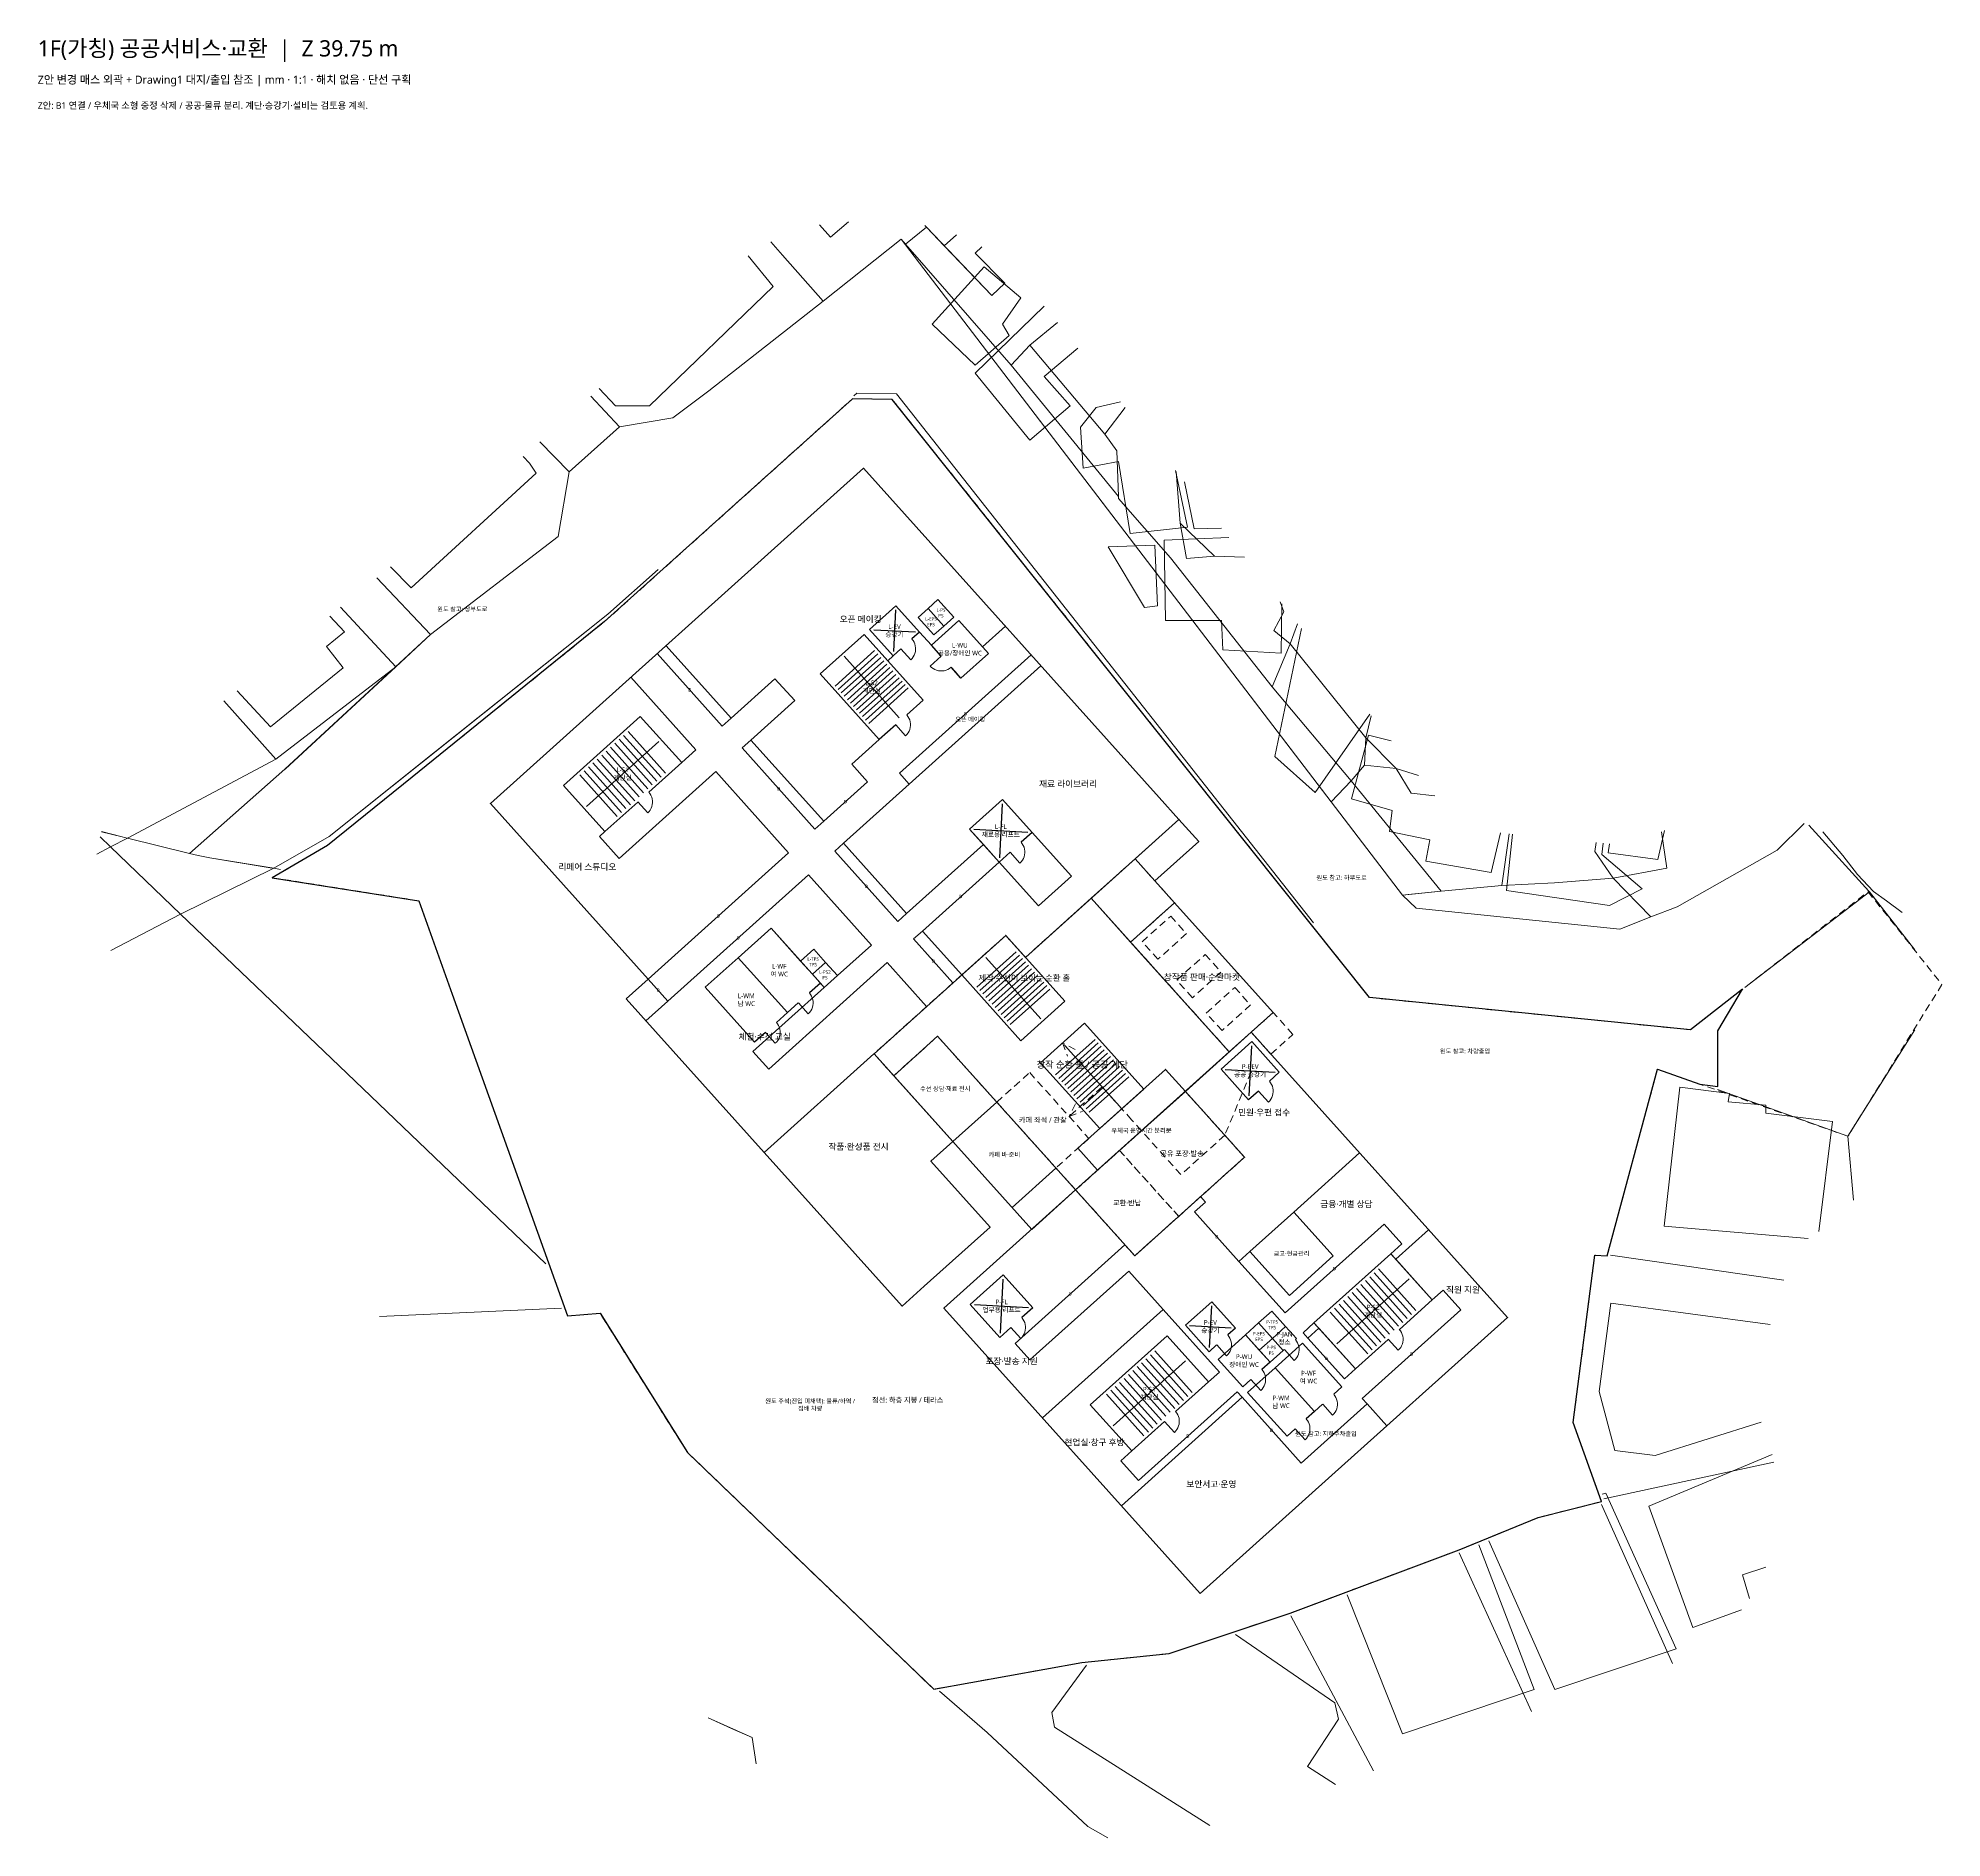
# Model space of a CAD drawing. Header units: millimetres. Extents: x -71701 to 357366, y 1091126 to 1572246.
# Drawn here: x 78299 to 207366, y 1450242 to 1572246 of the extents above; entities that cross this region are included whole.
import ezdxf

# ---------------------------------------------------------------- set-up
doc = ezdxf.new("R2010")
doc.units = ezdxf.units.MM
doc.linetypes.add('PLAN_DASH', pattern=[800, 500, -300])
for name, color, linetype, lineweight in [('L1_CONTEXT', 8, 'Continuous', 9), ('L1_CORE', 7, 'Continuous', 25), ('L1_DOOR', 7, 'Continuous', 13), ('L1_EPS_PS', 7, 'Continuous', 18), ('L1_OUTLINE', 7, 'Continuous', 35), ('L1_PARTITION', 7, 'Continuous', 18), ('L1_PROGRAM_EDGE', 7, 'PLAN_DASH', 13), ('L1_PUBLIC_FLOW', 3, 'PLAN_DASH', 18), ('L1_SITE_3D', 7, 'Continuous', 25), ('L1_SITE_DWG_REF', 8, 'PLAN_DASH', 13), ('L1_STAIR', 7, 'Continuous', 13), ('L1_TEXT', 7, 'Continuous', 13), ('L1_VOID_ROOF', 8, 'PLAN_DASH', 13)]:
    doc.layers.add(name, color=color, linetype=linetype, lineweight=lineweight)
doc.styles.add('KOREAN', font='malgun.ttf')

msp = doc.modelspace()

# ---------------------------------------------------------------- linework, layer by layer
at = {"layer": 'L1_CONTEXT'}
for points in [[(138421, 1559536), (138517, 1559418), (137102, 1558285), (136816, 1558609), (131531, 1554408), (128765, 1557541), (127979, 1558431)], [(133235, 1559781), (132022, 1558742), (131280, 1559579)], [(147398, 1552960), (145531, 1551439), (144261, 1550069), (137102, 1558285), (138517, 1559418)], [(140573, 1558915), (139719, 1558164), (138517, 1559418), (138421, 1559536)], [(138517, 1559418), (142950, 1554790), (143843, 1555628), (141816, 1557673), (142280, 1558087)], [(88555, 1516973), (95039, 1522684), (104910, 1531810), (113565, 1538458), (114297, 1542838), (117716, 1545883), (121321, 1546499), (123772, 1548338), (131531, 1554408), (136816, 1558609), (170800, 1514150), (171716, 1513255), (185540, 1511832), (187643, 1512683), (189419, 1513348), (196187, 1517208), (198021, 1519013)], [(127979, 1558431), (128765, 1557541), (131531, 1554408), (123772, 1548338), (121321, 1546499), (117716, 1545883), (115769, 1547983)], [(165970, 1520468), (136816, 1558609), (137102, 1558285), (144261, 1550069), (151541, 1541172), (151539, 1541036), (155061, 1537008), (161953, 1528280), (167327, 1521906), (165970, 1520468)], [(139719, 1558164), (140573, 1558915)], [(142280, 1558087), (141816, 1557673), (143843, 1555628), (142950, 1554790), (139719, 1558164)], [(126434, 1557480), (128136, 1555412), (119746, 1547310), (117450, 1547310)], [(144916, 1554635), (143680, 1552859), (144122, 1552082), (141825, 1550085), (138911, 1552859), (142444, 1556744), (144916, 1554635)], [(148787, 1551219), (146506, 1549308), (148273, 1547310), (145535, 1544979), (141825, 1549530), (146513, 1554069)], [(145531, 1551439), (147398, 1552960)], [(144261, 1550069), (145531, 1551439), (150625, 1545399), (151426, 1544264), (151541, 1541172), (144261, 1550069)], [(151998, 1547195), (150625, 1545399), (145531, 1551439)], [(115769, 1547983), (117716, 1545883), (114297, 1542838)], [(117450, 1547310), (116341, 1548498)], [(164762, 1512277), (136500, 1548126), (133816, 1548185), (133603, 1547996)], [(152335, 1538653), (151540, 1543536), (149156, 1543092), (148979, 1545867), (150039, 1547199), (151685, 1547587)], [(150625, 1545399), (151998, 1547195)], [(162505, 1534025), (162742, 1533346), (162082, 1532086), (163175, 1531173), (161953, 1528280), (155061, 1537008), (151539, 1541036), (151541, 1541172), (151426, 1544264), (150625, 1545399)], [(112321, 1544885), (114297, 1542838), (113565, 1538458), (104910, 1531810), (101269, 1535653)], [(111194, 1543873), (111621, 1543425)], [(114297, 1542838), (112321, 1544885)], [(111621, 1543425), (112062, 1542759), (103584, 1534990), (102200, 1536404)], [(155404, 1542926), (156221, 1539097), (152335, 1538653)], [(155443, 1542877), (155721, 1539357), (156149, 1536967), (158061, 1537132), (160080, 1537065)], [(160080, 1537065), (158061, 1537132), (155721, 1539357), (155443, 1542877)], [(158517, 1539025), (156663, 1538986), (156015, 1542160)], [(155721, 1539357), (158061, 1537132), (156149, 1536967), (155721, 1539357)], [(150834, 1537765), (154013, 1537876), (154190, 1533769), (153307, 1533658), (150834, 1537765)], [(162580, 1530551), (158606, 1530773), (158517, 1532770), (154720, 1532770), (154631, 1538209), (159022, 1538391)], [(120345, 1536232), (116917, 1533190), (98028, 1518135), (94276, 1515970), (89936, 1516681), (89143, 1516827), (88555, 1516973)], [(94737, 1515894), (94276, 1515970), (98028, 1518135), (103795, 1522731), (116917, 1533190), (120345, 1536232)], [(101269, 1535653), (104910, 1531810), (102551, 1529629), (98803, 1533662)], [(98803, 1533662), (102551, 1529629), (94424, 1523373)], [(163685, 1532547), (163175, 1531173), (162082, 1532086), (162742, 1533346), (162505, 1534025)], [(162617, 1533886), (162580, 1530551)], [(98068, 1533069), (99080, 1531993), (97843, 1530995), (98991, 1529552), (94045, 1525556), (91797, 1528007)], [(168576, 1526417), (164876, 1521116), (162138, 1523558), (163951, 1532214)], [(168666, 1526304), (168319, 1524801), (163175, 1531173), (163685, 1532547)], [(163175, 1531173), (168319, 1524801), (168223, 1522963), (167327, 1521906), (161953, 1528280), (163175, 1531173)], [(84352, 1518018), (94424, 1523373), (102551, 1529629), (95040, 1522685), (95039, 1522684), (88555, 1516973), (84368, 1518014), (84352, 1518018)], [(90898, 1527320), (94424, 1523373), (84352, 1518018), (84154, 1518066), (84005, 1518104), (82590, 1518456)], [(94424, 1523373), (90898, 1527320)], [(171893, 1522259), (170379, 1522723), (168319, 1524801), (168666, 1526304)], [(172383, 1516455), (172648, 1517898), (169910, 1518453), (170087, 1519896), (167349, 1520673), (168497, 1525001), (170019, 1524608)], [(168319, 1524801), (170379, 1522723), (168223, 1522963), (168319, 1524801)], [(165970, 1520468), (167327, 1521906), (173419, 1514423), (171181, 1514190), (170800, 1514150), (165970, 1520468)], [(178024, 1518316), (177532, 1514804), (173419, 1514423), (167327, 1521906), (168223, 1522963)], [(168223, 1522963), (170379, 1522723), (171377, 1521052), (172997, 1520876)], [(172997, 1520876), (171377, 1521052), (170379, 1522723), (171893, 1522259)], [(82506, 1518102), (83220, 1517417), (82288, 1516922)], [(83220, 1517417), (82506, 1518102)], [(82589, 1518451), (84005, 1518104), (84154, 1518066), (84352, 1518018), (83220, 1517417)], [(83220, 1517417), (84352, 1518018), (84368, 1518014), (88555, 1516973), (89142, 1516827), (89936, 1516681), (94035, 1516009), (94276, 1515970), (87966, 1512870), (83220, 1517417)], [(177432, 1518375), (176799, 1515678), (172383, 1516455)], [(183924, 1517722), (183841, 1517096), (185068, 1515310), (181099, 1514986), (177532, 1514804), (178024, 1518316)], [(187044, 1514568), (184836, 1513458), (177859, 1514457), (178255, 1518292)], [(188352, 1518429), (188723, 1515979), (185068, 1515310), (183841, 1517096), (183924, 1517722)], [(188551, 1518535), (188104, 1516566), (184748, 1517010), (184820, 1517632)], [(198021, 1519013), (196187, 1517208), (189419, 1513348), (187643, 1512683), (185068, 1515310), (188723, 1515979), (188352, 1518429)], [(198335, 1518889), (199698, 1517395), (202418, 1514409), (202458, 1514366), (194015, 1507890)], [(205539, 1510452), (203797, 1512664), (202421, 1514412), (199698, 1517395), (198335, 1518889)], [(204668, 1512971), (203613, 1513755), (202726, 1514401), (201647, 1515541), (200644, 1516830), (199298, 1518450)], [(82288, 1516922), (83220, 1517417), (87966, 1512870), (83238, 1510397)], [(184409, 1517674), (184306, 1516899), (187044, 1514568)], [(112714, 1489156), (98711, 1502572), (87966, 1512870), (94276, 1515970)], [(94276, 1515970), (94737, 1515894)], [(177532, 1514804), (181099, 1514986), (185068, 1515310), (187643, 1512683), (185540, 1511832), (171716, 1513255), (170800, 1514150), (173419, 1514423), (177532, 1514804)], [(194016, 1507890), (202458, 1514366), (205539, 1510451)], [(83238, 1510397), (87966, 1512870), (98711, 1502572), (112715, 1489153)], [(205529, 1505022), (200999, 1497803), (192154, 1500973)], [(201367, 1493470), (200999, 1497803), (205529, 1505022)], [(188545, 1491704), (189605, 1501138), (192961, 1500694), (192873, 1500140), (195434, 1499918), (195434, 1499363), (199938, 1498808), (199031, 1491346)], [(192154, 1500973), (200999, 1497803), (201367, 1493470)], [(198302, 1490873), (188545, 1491704)], [(196657, 1488045), (184895, 1489750)], [(101456, 1485593), (113792, 1486144)], [(195112, 1478423), (187927, 1476166), (185189, 1476499), (184130, 1480494), (184924, 1486488), (195724, 1485048)], [(184443, 1473220), (195981, 1475723)], [(193775, 1465705), (190488, 1464512), (187486, 1472725), (195852, 1476230)], [(184329, 1473538), (184571, 1473613), (189340, 1463069), (181127, 1460294), (176657, 1470386)], [(189107, 1462065), (184286, 1472836)], [(175970, 1470105), (179714, 1460294), (170794, 1457298), (167046, 1466717)], [(179539, 1458816), (174634, 1469561)], [(195424, 1468597), (193845, 1468064), (194313, 1466466)], [(168842, 1454789), (163225, 1465286)], [(159476, 1464034), (166201, 1459406), (166466, 1458297), (164346, 1455078), (166256, 1453858)], [(157736, 1451075), (147213, 1457742), (147036, 1458741), (149367, 1461954)], [(139400, 1460189), (142642, 1457395), (149458, 1451025), (150821, 1450242)], [(126978, 1455254), (126708, 1457043), (123722, 1458383)], [(123722, 1458383), (125314, 1457669), (126708, 1457043), (126978, 1455254)]]:
    msp.add_lwpolyline(points, dxfattribs=at)
at = {"layer": 'L1_CORE'}
for points in [[(136785, 1530838), (136269, 1530374), (134665, 1532160), (136450, 1533764)], [(136435, 1533481), (136284, 1530657)], [(136450, 1533764), (138054, 1531978), (137538, 1531515)], [(134948, 1532144), (137772, 1531993)], [(139521, 1530346), (138856, 1531086), (140716, 1532757)], [(140716, 1532757), (142721, 1530525), (140862, 1528854), (140197, 1529594)], [(136439, 1525687), (135328, 1524689), (131318, 1529152), (134293, 1531825)], [(134293, 1531825), (138303, 1527362), (137192, 1526364)], [(118953, 1520461), (116726, 1518460), (113919, 1521584), (119126, 1526263)], [(119126, 1526263), (121933, 1523139), (119706, 1521138)], [(144192, 1517059), (143453, 1516395), (141448, 1518626), (143679, 1520631)], [(143679, 1520631), (145685, 1518400), (144945, 1517735)], [(143664, 1520349), (143468, 1516677)], [(141730, 1518611), (145402, 1518415)], [(129839, 1506850), (129099, 1506186), (125757, 1509905), (127989, 1511910)], [(127989, 1511910), (131331, 1508191), (130591, 1507527)], [(127607, 1504845), (126868, 1504181), (123526, 1507900), (125757, 1509905)], [(125757, 1509905), (129099, 1506186), (128360, 1505522)], [(161030, 1500864), (160365, 1500266), (158493, 1502349), (160576, 1504220)], [(160561, 1503938), (160380, 1500549)], [(160576, 1504220), (162447, 1502138), (161782, 1501540)], [(158776, 1502334), (162165, 1502153)], [(169832, 1484036), (167604, 1482035), (164797, 1485159), (170004, 1489837)], [(170004, 1489837), (172811, 1486713), (170584, 1484712)], [(144241, 1484837), (143501, 1484173), (141496, 1486404), (143728, 1488409)], [(143728, 1488409), (145733, 1486178), (144993, 1485513)], [(143713, 1488127), (143516, 1484455)], [(141779, 1486389), (145450, 1486193)], [(158199, 1483666), (157682, 1483202), (156078, 1484988), (157864, 1486592)], [(157848, 1486309), (157698, 1483485)], [(157864, 1486592), (159468, 1484806), (158951, 1484343)], [(154664, 1478473), (152437, 1476472), (149630, 1479596), (154836, 1484275)], [(154836, 1484275), (157644, 1481151), (155417, 1479150)], [(156361, 1484972), (159185, 1484821)], [(160516, 1481312), (159962, 1480815), (158292, 1482674), (160151, 1484345)], [(160151, 1484345), (161822, 1482485), (161269, 1481988)], [(162802, 1484845), (162872, 1484908)], [(162872, 1484908), (163607, 1484089), (163537, 1484027)], [(162785, 1483350), (162715, 1483287), (161979, 1484106), (162049, 1484168)], [(165383, 1479635), (164830, 1479138), (162156, 1482113), (164016, 1483784)], [(164016, 1483784), (166689, 1480809), (166136, 1480312)], [(163523, 1477965), (162970, 1477467), (160297, 1480443), (162156, 1482113)], [(162156, 1482113), (164830, 1479138), (164276, 1478641)]]:
    msp.add_lwpolyline(points, dxfattribs=at)
at = {"layer": 'L1_DOOR'}
for points in [[(136790, 1530842), (137458, 1530098)], [(137534, 1531511), (137615, 1531408), (137681, 1531295), (137733, 1531175), (137768, 1531049), (137787, 1530920), (137789, 1530789), (137773, 1530659), (137741, 1530532), (137692, 1530411), (137628, 1530297), (137550, 1530192), (137458, 1530098)], [(139525, 1530342), (138781, 1529674)], [(140193, 1529598), (140090, 1529517), (139978, 1529450), (139858, 1529399), (139732, 1529364), (139602, 1529345), (139471, 1529343), (139342, 1529359), (139215, 1529391), (139093, 1529440), (138979, 1529504), (138875, 1529582), (138781, 1529674)], [(136444, 1525691), (137112, 1524948)], [(137188, 1526360), (137269, 1526257), (137335, 1526144), (137387, 1526024), (137422, 1525898), (137441, 1525769), (137442, 1525638), (137427, 1525508), (137395, 1525381), (137346, 1525260), (137282, 1525146), (137204, 1525041), (137112, 1524948)], [(118957, 1520465), (119626, 1519722)], [(119701, 1521134), (119782, 1521031), (119849, 1520918), (119900, 1520798), (119936, 1520672), (119954, 1520543), (119956, 1520412), (119940, 1520282), (119908, 1520155), (119859, 1520034), (119795, 1519920), (119717, 1519815), (119626, 1519722)], [(144197, 1517063), (144865, 1516319)], [(144941, 1517731), (145022, 1517628), (145088, 1517516), (145140, 1517396), (145175, 1517270), (145194, 1517140), (145195, 1517010), (145180, 1516880), (145148, 1516753), (145099, 1516631), (145035, 1516517), (144957, 1516413), (144865, 1516319)], [(130587, 1507523), (130668, 1507420), (130734, 1507307), (130786, 1507187), (130821, 1507061), (130840, 1506932), (130842, 1506801), (130826, 1506671), (130794, 1506544), (130745, 1506423), (130681, 1506309), (130603, 1506204), (130511, 1506110)], [(129843, 1506854), (130511, 1506110)], [(128355, 1505518), (128436, 1505415), (128503, 1505302), (128554, 1505182), (128590, 1505056), (128608, 1504927), (128610, 1504796), (128595, 1504666), (128562, 1504539), (128514, 1504418), (128450, 1504304), (128371, 1504199), (128280, 1504105)], [(127611, 1504849), (128280, 1504105)], [(161778, 1501536), (161859, 1501433), (161926, 1501321), (161977, 1501201), (162013, 1501075), (162031, 1500945), (162033, 1500814), (162017, 1500684), (161985, 1500558), (161936, 1500436), (161872, 1500322), (161794, 1500217), (161703, 1500124)], [(161034, 1500868), (161703, 1500124)], [(144245, 1484841), (144913, 1484097)], [(144989, 1485509), (145070, 1485407), (145136, 1485294), (145188, 1485174), (145223, 1485048), (145242, 1484918), (145244, 1484788), (145228, 1484658), (145196, 1484531), (145147, 1484410), (145083, 1484296), (145005, 1484191), (144913, 1484097)], [(158947, 1484339), (159028, 1484236), (159095, 1484123), (159146, 1484003), (159181, 1483877), (159200, 1483748), (159202, 1483617), (159186, 1483487), (159154, 1483360), (159105, 1483239), (159041, 1483125), (158963, 1483020), (158871, 1482926)], [(170580, 1484708), (170661, 1484605), (170727, 1484493), (170779, 1484373), (170814, 1484247), (170833, 1484117), (170835, 1483986), (170819, 1483857), (170787, 1483730), (170738, 1483608), (170674, 1483494), (170596, 1483390), (170504, 1483296)], [(158203, 1483670), (158871, 1482926)], [(162789, 1483354), (163457, 1482610)], [(163533, 1484023), (163614, 1483920), (163680, 1483807), (163732, 1483687), (163767, 1483561), (163786, 1483432), (163788, 1483301), (163772, 1483171), (163740, 1483044), (163691, 1482923), (163627, 1482809), (163549, 1482704), (163457, 1482610)], [(169836, 1484040), (170504, 1483296)], [(161264, 1481984), (161345, 1481881), (161412, 1481769), (161463, 1481649), (161499, 1481523), (161517, 1481393), (161519, 1481262), (161503, 1481133), (161471, 1481006), (161422, 1480884), (161358, 1480770), (161280, 1480666), (161189, 1480572)], [(160520, 1481316), (161189, 1480572)], [(155412, 1479146), (155493, 1479043), (155560, 1478930), (155611, 1478810), (155647, 1478684), (155665, 1478555), (155667, 1478424), (155651, 1478294), (155619, 1478167), (155570, 1478046), (155506, 1477932), (155428, 1477827), (155337, 1477734)], [(165388, 1479639), (166056, 1478896)], [(166131, 1480308), (166212, 1480205), (166279, 1480092), (166331, 1479972), (166366, 1479846), (166385, 1479717), (166386, 1479586), (166371, 1479456), (166338, 1479329), (166290, 1479208), (166226, 1479094), (166147, 1478989), (166056, 1478896)], [(154668, 1478477), (155337, 1477734)], [(163528, 1477969), (164196, 1477225)], [(164272, 1478637), (164353, 1478534), (164419, 1478422), (164471, 1478301), (164506, 1478175), (164525, 1478046), (164526, 1477915), (164511, 1477785), (164479, 1477659), (164430, 1477537), (164366, 1477423), (164288, 1477318), (164196, 1477225)]]:
    msp.add_lwpolyline(points, dxfattribs=at)
at = {"layer": 'L1_EPS_PS'}
for points in [[(138636, 1533576), (139705, 1532386), (139035, 1531784), (137966, 1532974), (138636, 1533576)], [(139305, 1534178), (140374, 1532987), (139705, 1532386), (138636, 1533576), (139305, 1534178)], [(130887, 1510481), (131689, 1509588), (130796, 1508786), (129994, 1509679), (130887, 1510481)], [(131689, 1509588), (132491, 1508695), (131598, 1507893), (130796, 1508786), (131689, 1509588)], [(161936, 1485949), (162872, 1484908), (161979, 1484106), (161044, 1485147), (161936, 1485949)], [(161044, 1485147), (161979, 1484106), (161087, 1483304), (160151, 1484345), (161044, 1485147)], [(161979, 1484106), (162715, 1483287), (161822, 1482485), (161087, 1483304), (161979, 1484106)]]:
    msp.add_lwpolyline(points, dxfattribs=at)
at = {"layer": 'L1_OUTLINE'}
for points in [[(118173, 1507124), (136888, 1486296), (138375, 1487633), (142838, 1491643), (138828, 1496106), (140316, 1497443), (134969, 1503394), (143895, 1511414), (145232, 1509926), (155645, 1519283), (154309, 1520771), (134258, 1543086), (108967, 1520362), (119661, 1508461), (118173, 1507124)], [(152670, 1516610), (154007, 1515122), (156982, 1517796), (155645, 1519283), (152670, 1516610)], [(152368, 1510961), (155343, 1513635), (152670, 1516610), (149695, 1513937), (152368, 1510961)], [(134969, 1503394), (136306, 1501906), (139281, 1504580), (148638, 1494166), (159052, 1503523), (149695, 1513937), (145232, 1509926), (143895, 1511414), (134969, 1503394)], [(159052, 1503523), (162027, 1506196), (155343, 1513635), (152368, 1510961), (159052, 1503523)], [(145663, 1491492), (148638, 1494166), (139281, 1504580), (136306, 1501906), (145663, 1491492)], [(157089, 1466806), (166015, 1474826), (173454, 1481510), (177917, 1485520), (160539, 1504860), (156076, 1500849), (160087, 1496386), (152648, 1489703), (148638, 1494166), (139712, 1486145), (157089, 1466806)], [(150126, 1495503), (156076, 1500849), (154740, 1502337), (148789, 1496990), (150126, 1495503)], [(152648, 1489703), (160087, 1496386), (156076, 1500849), (148638, 1494166), (152648, 1489703)]]:
    msp.add_lwpolyline(points, dxfattribs=at)
at = {"layer": 'L1_PARTITION'}
for points in [[(134665, 1532160), (136450, 1533764)], [(136450, 1533764), (138054, 1531978)], [(137966, 1532974), (138636, 1533576)], [(138636, 1533576), (139305, 1534178)], [(138636, 1533576), (139701, 1532390)], [(139305, 1534178), (140370, 1532992)], [(136269, 1530374), (134665, 1532160)], [(139031, 1531789), (137966, 1532974)], [(138856, 1531086), (140716, 1532757)], [(140716, 1532757), (142320, 1530971)], [(142320, 1530971), (143881, 1532374)], [(120870, 1531054), (125280, 1526146)], [(131318, 1529152), (134293, 1531825)], [(134293, 1531825), (135897, 1530040)], [(136785, 1530838), (136269, 1530374)], [(138054, 1531978), (137538, 1531515)], [(138054, 1531978), (138856, 1531086)], [(139521, 1530346), (138856, 1531086)], [(142320, 1530971), (142721, 1530525)], [(120275, 1530520), (124685, 1525612)], [(135897, 1530040), (136269, 1530374)], [(135897, 1530040), (138303, 1527362)], [(145618, 1530440), (136694, 1522421)], [(137362, 1521677), (146287, 1529696)], [(140461, 1529301), (140197, 1529594)], [(142721, 1530525), (140862, 1528854)], [(122900, 1524008), (118490, 1528916)], [(125280, 1526146), (128255, 1528820)], [(128255, 1528820), (129592, 1527332)], [(135328, 1524689), (131318, 1529152)], [(140862, 1528854), (140461, 1529301)], [(129592, 1527332), (126617, 1524659)], [(138303, 1527362), (137192, 1526364)], [(113919, 1521584), (119126, 1526263)], [(119126, 1526263), (121933, 1523139)], [(124685, 1525612), (125280, 1526146)], [(136439, 1525687), (135328, 1524689)], [(126617, 1524659), (126022, 1524124)], [(126617, 1524659), (131563, 1519154)], [(133468, 1523018), (135328, 1524689)], [(121933, 1523139), (119706, 1521138)], [(121933, 1523139), (122900, 1524008)], [(126022, 1524124), (130967, 1518620)], [(134538, 1521828), (133468, 1523018)], [(124236, 1522520), (117691, 1516638)], [(129182, 1517016), (124236, 1522520)], [(131563, 1519154), (134538, 1521828)], [(136694, 1522421), (137362, 1521677)], [(116726, 1518460), (113919, 1521584)], [(118953, 1520461), (116726, 1518460)], [(137362, 1521677), (132899, 1517667)], [(141448, 1518626), (143679, 1520631)], [(143679, 1520631), (145685, 1518400)], [(130967, 1518620), (131563, 1519154)], [(116354, 1518126), (116726, 1518460)], [(117691, 1516638), (116354, 1518126)], [(142384, 1517585), (141448, 1518626)], [(145685, 1518400), (144945, 1517735)], [(145685, 1518400), (148358, 1515424)], [(119663, 1508462), (129182, 1517016)], [(132899, 1517667), (132304, 1517132)], [(132304, 1517132), (136582, 1512371)], [(132899, 1517667), (137177, 1512906)], [(137177, 1512906), (142384, 1517585)], [(143453, 1516395), (142384, 1517585)], [(144192, 1517059), (143453, 1516395)], [(130519, 1515528), (120998, 1506973)], [(134796, 1510767), (130519, 1515528)], [(143453, 1516395), (138246, 1511716)], [(146126, 1513419), (143453, 1516395)], [(148358, 1515424), (146126, 1513419)], [(136582, 1512371), (137177, 1512906)], [(125757, 1509905), (127989, 1511910)], [(127989, 1511910), (129994, 1509679)], [(138246, 1511716), (137651, 1511181)], [(138246, 1511716), (140918, 1508742)], [(129994, 1509679), (130887, 1510481)], [(130887, 1510481), (131689, 1509588)], [(132491, 1508695), (134796, 1510767)], [(137651, 1511181), (140323, 1508207)], [(123526, 1507900), (125757, 1509905)], [(125757, 1509905), (129099, 1506186)], [(135866, 1509577), (127832, 1502359)], [(129994, 1509679), (130796, 1508786)], [(130866, 1508849), (130796, 1508786)], [(131689, 1509588), (131619, 1509525)], [(131689, 1509588), (132491, 1508695)], [(138538, 1506603), (135866, 1509577)], [(120998, 1506973), (119662, 1508459)], [(126868, 1504181), (123526, 1507900)], [(126763, 1503549), (131598, 1507893)], [(131331, 1508191), (130591, 1507527)], [(130796, 1508786), (131331, 1508191)], [(131598, 1507893), (131331, 1508191)], [(131668, 1507956), (131598, 1507893)], [(132491, 1508695), (132421, 1508633)], [(120998, 1506973), (119512, 1505638)], [(129839, 1506850), (129099, 1506186)], [(129099, 1506186), (128360, 1505522)], [(127607, 1504845), (126868, 1504181)], [(158493, 1502349), (160576, 1504220)], [(160576, 1504220), (162447, 1502138)], [(127832, 1502359), (126763, 1503549)], [(127532, 1496711), (134967, 1503392)], [(160365, 1500266), (158493, 1502349)], [(162447, 1502138), (161782, 1501540)], [(140317, 1497444), (143290, 1500115)], [(161030, 1500864), (160365, 1500266)], [(163428, 1492667), (167890, 1496676)], [(144327, 1492981), (147300, 1495652)], [(157445, 1493341), (156702, 1492673)], [(157113, 1493711), (157445, 1493341)], [(156702, 1492673), (159709, 1489325)], [(160453, 1489994), (163428, 1492667)], [(166102, 1489692), (163428, 1492667)], [(162850, 1485829), (169545, 1491845)], [(169545, 1491845), (170748, 1490506)], [(170338, 1489465), (172568, 1491469)], [(144541, 1483763), (151978, 1490445)], [(159709, 1489325), (160453, 1489994)], [(160453, 1489994), (163126, 1487018)], [(163126, 1487018), (166102, 1489692)], [(164797, 1485159), (170004, 1489837)], [(170748, 1490506), (170004, 1489837)], [(170004, 1489837), (170338, 1489465)], [(170338, 1489465), (172811, 1486713)], [(141496, 1486404), (143728, 1488409)], [(143728, 1488409), (145733, 1486178)], [(152239, 1488663), (145544, 1482647)], [(154578, 1486059), (152239, 1488663)], [(159709, 1489325), (162850, 1485829)], [(172811, 1486713), (173555, 1487382)], [(173555, 1487382), (174758, 1486043)], [(143501, 1484173), (141496, 1486404)], [(145733, 1486178), (144993, 1485513)], [(146397, 1478708), (154578, 1486059)], [(158387, 1481819), (154578, 1486059)], [(156078, 1484988), (157864, 1486592)], [(157864, 1486592), (159468, 1484806)], [(161044, 1485147), (161936, 1485949)], [(161936, 1485949), (162872, 1484908)], [(174758, 1486043), (168064, 1480027)], [(172811, 1486713), (170584, 1484712)], [(144241, 1484837), (143501, 1484173)], [(149630, 1479596), (154836, 1484275)], [(154836, 1484275), (157644, 1481151)], [(157682, 1483202), (156078, 1484988)], [(158292, 1482674), (160151, 1484345)], [(159468, 1484806), (158951, 1484343)], [(160151, 1484345), (161044, 1485147)], [(160151, 1484345), (161087, 1483304)], [(161044, 1485147), (161979, 1484106)], [(162872, 1484908), (162802, 1484845)], [(162872, 1484908), (163607, 1484089)], [(164797, 1485159), (164054, 1484490)], [(164054, 1484490), (164388, 1484119)], [(164388, 1484119), (165132, 1484787)], [(165132, 1484787), (164797, 1485159)], [(167604, 1482035), (165132, 1484787)], [(145544, 1482647), (144541, 1483763)], [(158199, 1483666), (157682, 1483202)], [(161157, 1483366), (161087, 1483304)], [(161087, 1483304), (161822, 1482485)], [(161979, 1484106), (161909, 1484043)], [(162049, 1484168), (161979, 1484106)], [(161979, 1484106), (162715, 1483287)], [(162156, 1482113), (164016, 1483784)], [(162715, 1483287), (162645, 1483225)], [(162785, 1483350), (162715, 1483287)], [(163607, 1484089), (163537, 1484027)], [(164016, 1483784), (166689, 1480809)], [(164388, 1484119), (166861, 1481366)], [(169832, 1484036), (167604, 1482035)], [(157644, 1481151), (158387, 1481819)], [(159962, 1480815), (158292, 1482674)], [(160297, 1480443), (162156, 1482113)], [(161822, 1482485), (161269, 1481988)], [(161892, 1482548), (161822, 1482485)], [(162156, 1482113), (164830, 1479138)], [(166861, 1481366), (167604, 1482035)], [(159591, 1480480), (152896, 1474465)], [(157644, 1481151), (155417, 1479150)], [(159925, 1480108), (159591, 1480480)], [(160516, 1481312), (159962, 1480815)], [(162970, 1477467), (160297, 1480443)], [(166689, 1480809), (166136, 1480312)], [(152437, 1476472), (149630, 1479596)], [(151744, 1472758), (159925, 1480108)], [(163935, 1475645), (159925, 1480108)], [(168398, 1479656), (163935, 1475645)], [(164830, 1479138), (164276, 1478641)], [(165383, 1479635), (164830, 1479138)], [(168064, 1480027), (168398, 1479656)], [(169733, 1478169), (168398, 1479656)], [(154664, 1478473), (152437, 1476472)], [(163523, 1477965), (162970, 1477467)], [(151693, 1475804), (152437, 1476472)], [(152896, 1474465), (151693, 1475804)]]:
    msp.add_lwpolyline(points, dxfattribs=at)
at = {"layer": 'L1_PROGRAM_EDGE'}
for points in [[(155083, 1512728), (156152, 1511538), (154218, 1509800), (153149, 1510990), (155083, 1512728)], [(157422, 1510125), (158491, 1508935), (156557, 1507197), (155488, 1508387), (157422, 1510125)], [(159427, 1507893), (160496, 1506703), (158562, 1504965), (157493, 1506155), (159427, 1507893)], [(145523, 1502122), (149533, 1497659), (147301, 1495654), (143291, 1500117), (145523, 1502122)], [(150126, 1495503), (156076, 1500849)], [(156076, 1500849), (160087, 1496386), (155624, 1492376), (151613, 1496839), (156076, 1500849)], [(151613, 1496839), (155624, 1492376), (152648, 1489703), (148638, 1494166), (151613, 1496839)]]:
    msp.add_lwpolyline(points, dxfattribs=at)
at = {"layer": 'L1_PUBLIC_FLOW'}
for points in [[(160537, 1502169), (158750, 1497874), (155774, 1495201), (152433, 1498920), (150428, 1501151), (147754, 1504127)], [(148616, 1503691), (147754, 1504127), (148095, 1503223)], [(150428, 1501151), (148196, 1499146)], [(148632, 1500008), (148196, 1499146), (149099, 1499487)]]:
    msp.add_lwpolyline(points, dxfattribs=at)
at = {"layer": 'L1_SITE_3D'}
msp.add_lwpolyline([(168551, 1507208), (136199, 1547755), (133516, 1547797), (116708, 1532694), (103650, 1522153), (97911, 1517520), (94172, 1515332), (104117, 1513764), (106381, 1507440), (114189, 1485629), (116396, 1485818), (122316, 1476378), (139020, 1460324), (149055, 1462122), (154976, 1462743), (163186, 1465484), (174629, 1469773), (179993, 1471965), (184294, 1473044), (182366, 1478406), (183835, 1489745), (184671, 1489688), (188084, 1502345), (190963, 1501332), (192168, 1501172), (192168, 1504953), (192833, 1506065), (193854, 1507773), (190311, 1505020), (168551, 1507208)], dxfattribs=at)
at = {"layer": 'L1_SITE_DWG_REF'}
msp.add_lwpolyline([(168551, 1507208), (190311, 1505020), (202358, 1514380), (207366, 1508093), (200999, 1497803), (188084, 1502345), (184671, 1489688), (183835, 1489745), (182366, 1478406), (184294, 1473044), (179993, 1471965), (174629, 1469773), (163186, 1465484), (154976, 1462743), (149055, 1462122), (139020, 1460324), (122316, 1476378), (116396, 1485818), (114189, 1485629), (106381, 1507440), (104117, 1513764), (94172, 1515332), (97911, 1517520), (103650, 1522153), (116708, 1532694), (133516, 1547797), (136199, 1547755), (168551, 1507208)], dxfattribs=at)
at = {"layer": 'L1_STAIR'}
for points in [[(132336, 1528319), (135013, 1530725)], [(132542, 1528089), (135220, 1530495)], [(132749, 1527859), (135427, 1530265)], [(132939, 1530340), (136682, 1526174)], [(132955, 1527629), (135633, 1530035)], [(133162, 1527399), (135840, 1529805)], [(133368, 1527169), (136046, 1529575)], [(133575, 1526939), (136253, 1529345)], [(133782, 1526709), (136459, 1529115)], [(133988, 1526479), (136666, 1528885)], [(134195, 1526249), (136873, 1528655)], [(134401, 1526019), (137079, 1528426)], [(134608, 1525790), (137286, 1528196)], [(115471, 1520156), (120380, 1524567)], [(117400, 1524443), (119939, 1521617)], [(117697, 1524711), (120237, 1521884)], [(117995, 1524978), (120534, 1522151)], [(118292, 1525245), (120832, 1522419)], [(115912, 1523107), (118452, 1520280)], [(116209, 1523374), (118749, 1520547)], [(116507, 1523641), (119047, 1520815)], [(116805, 1523909), (119344, 1521082)], [(117102, 1524176), (119642, 1521349)], [(115019, 1522305), (117559, 1519478)], [(115317, 1522572), (117857, 1519745)], [(115614, 1522839), (118154, 1520013)], [(143895, 1511414), (147905, 1506951), (144930, 1504278), (140920, 1508741), (143895, 1511414)], [(141937, 1507907), (144615, 1510313)], [(142144, 1507677), (144822, 1510084)], [(142350, 1507448), (145028, 1509854)], [(142541, 1509929), (146284, 1505763)], [(142557, 1507218), (145235, 1509624)], [(142764, 1506988), (145441, 1509394)], [(142970, 1506758), (145648, 1509164)], [(143177, 1506528), (145855, 1508934)], [(143383, 1506298), (146061, 1508704)], [(143590, 1506068), (146268, 1508474)], [(143796, 1505838), (146474, 1508244)], [(144003, 1505608), (146681, 1508014)], [(144210, 1505378), (146887, 1507784)], [(149242, 1505463), (153252, 1501000), (150277, 1498327), (146266, 1502790), (149242, 1505463)], [(147284, 1501957), (149962, 1504363)], [(147491, 1501727), (150169, 1504133)], [(147697, 1501497), (150375, 1503903)], [(147888, 1503978), (151631, 1499812)], [(147904, 1501267), (150582, 1503673)], [(148110, 1501037), (150788, 1503443)], [(148317, 1500807), (150995, 1503213)], [(148524, 1500577), (151201, 1502983)], [(148730, 1500347), (151408, 1502753)], [(148937, 1500117), (151615, 1502523)], [(149143, 1499887), (151821, 1502294)], [(149350, 1499658), (152028, 1502064)], [(149557, 1499428), (152234, 1501834)], [(166350, 1483730), (171259, 1488142)], [(168576, 1488285), (171116, 1485458)], [(168873, 1488552), (171413, 1485726)], [(169171, 1488820), (171711, 1485993)], [(167088, 1486948), (169628, 1484122)], [(167386, 1487216), (169925, 1484389)], [(167683, 1487483), (170223, 1484656)], [(167981, 1487750), (170521, 1484924)], [(168278, 1488018), (170818, 1485191)], [(165898, 1485879), (168438, 1483052)], [(166196, 1486146), (168735, 1483320)], [(166493, 1486414), (169033, 1483587)], [(166791, 1486681), (169330, 1483854)], [(153706, 1482990), (156245, 1480163)], [(154003, 1483257), (156543, 1480431)], [(151182, 1478168), (156091, 1482579)], [(152516, 1481921), (155055, 1479094)], [(152813, 1482188), (155353, 1479361)], [(153111, 1482455), (155650, 1479629)], [(153408, 1482723), (155948, 1479896)], [(151028, 1480584), (153568, 1477757)], [(151325, 1480851), (153865, 1478025)], [(151623, 1481119), (154163, 1478292)], [(151920, 1481386), (154460, 1478559)], [(152218, 1481653), (154758, 1478827)], [(150730, 1480317), (153270, 1477490)]]:
    msp.add_lwpolyline(points, dxfattribs=at)
at = {"layer": 'L1_VOID_ROOF'}
for points in [[(152670, 1516610), (145232, 1509926), (143895, 1511414), (134969, 1503394), (136306, 1501906), (139281, 1504580), (148638, 1494166), (152648, 1489703), (160087, 1496386), (156076, 1500849), (159052, 1503523), (152368, 1510961), (155343, 1513635), (152670, 1516610)], [(163364, 1504709), (162027, 1506196), (160539, 1504860), (161876, 1503372), (163364, 1504709)]]:
    msp.add_lwpolyline(points, dxfattribs=at)

# ---------------------------------------------------------------- texts
at = {"layer": 'L1_CONTEXT', "char_height": 300, "width": 6000, "attachment_point": 5, "style": 'KOREAN'}
for s, insert in [('원도 참고: 상부도로', (107062, 1533518)), ('원도 참고: 하부도로', (166668, 1515312)), ('원도 참고: 차량출입', (175035, 1503557)), ('원도 주석(진입 미채택): 물류/하역 / 집배 차량', (130642, 1479588)), ('원도 참고: 지하주차출입', (165608, 1477621))]:
    msp.add_mtext(s, dxfattribs=dict(at, insert=insert))
at = {"layer": 'L1_DOOR', "char_height": 230, "width": 6000, "attachment_point": 5, "style": 'KOREAN'}
for insert in [(122479, 1528066), (141157, 1526431), (128495, 1521372), (133050, 1520491), (134443, 1514752), (140850, 1514055), (124422, 1512738), (125758, 1511250), (138988, 1509694), (120329, 1507717), (158205, 1490999), (166198, 1488837), (148261, 1487105), (171411, 1483035), (165624, 1482742), (161930, 1477877), (156243, 1477473)]:
    msp.add_mtext('D', dxfattribs=dict(at, insert=insert))
at = {"layer": 'L1_TEXT', "style": 'KOREAN'}
for s, insert, char_height, width, attachment_point in [('1F(가칭) 공공서비스·교환  |  Z 39.75 m', (78277, 1572100), 1100, 110000, 1), ('Z안 변경 매스 외곽 + Drawing1 대지/출입 참조 | mm · 1:1 · 해치 없음 · 단선 구획', (78277, 1569700), 550, 110000, 1), ('Z안: B1 연결 / 우체국 소형 중정 삭제 / 공공·물류 분리. 계단·승강기·설비는 검토용 계획.', (78277, 1567900), 450, 110000, 1), ('L-PS\\PPS', (139505, 1533282), 230, 6000, 5), ('오픈 메이킹', (134064, 1532829), 420, 6000, 5), ('L-EV\\P승강기', (136360, 1532069), 320, 6000, 5), ('L-EPS\\PEPS', (138835, 1532680), 230, 6000, 5), ('L-WU\\P공용/장애인 WC', (140789, 1530805), 320, 6000, 5), ('L-S2\\P계단실', (134811, 1528257), 320, 6000, 5), ('오픈 메이킹', (141491, 1526059), 300, 6000, 5), ('L-S1\\P계단실', (117926, 1522362), 320, 6000, 5), ('재료 라이브러리', (148125, 1521668), 420, 6000, 5), ('L-FL\\P재료용 리프트', (143566, 1518513), 320, 6000, 5), ('리페어 스튜디오', (115535, 1516046), 420, 6000, 5), ('L-WF\\P여 WC', (128544, 1509048), 320, 6000, 5), ('L-TPS\\PTPS', (130841, 1509633), 230, 6000, 5), ('L-PS2\\PPS', (131643, 1508741), 230, 6000, 5), ('제작·수선이 보이는 순환 홀', (145156, 1508514), 400, 6000, 5), ('창작품 판매·순환마켓', (157198, 1508579), 420, 6000, 5), ('L-WM\\P남 WC', (126312, 1507043), 320, 6000, 5), ('체험·수선 교실', (127559, 1504533), 420, 6000, 5), ('창작 순환 홀 / 공공 계단', (149091, 1502639), 450, 6000, 5), ('P-PEV\\P공공 승강기', (160470, 1502243), 320, 6000, 5), ('수선 상담·재료 전시', (139798, 1501011), 300, 6000, 5), ('카페 좌석 / 관찰', (146412, 1498888), 350, 6000, 5), ('민원·우편 접수', (161416, 1499396), 420, 6000, 5), ('작품·완성품 전시', (133923, 1497077), 420, 6000, 5), ('우체국 운영시간 분리문', (153101, 1498176), 300, 6000, 5), ('카페 바·준비', (143809, 1496548), 300, 6000, 5), ('공유 포장·발송', (155850, 1496613), 350, 6000, 5), ('교환·반납', (152131, 1493271), 350, 6000, 5), ('금융·개별 상담', (166997, 1493185), 420, 6000, 5), ('금고·현금관리', (163277, 1489843), 300, 6000, 5), ('직원 지원', (174901, 1487381), 420, 6000, 5), ('P-FL\\P업무용 리프트', (143614, 1486291), 320, 6000, 5), ('P-S2\\P계단실', (168804, 1485936), 320, 6000, 5), ('P-EV\\P승강기', (157773, 1484897), 320, 6000, 5), ('P-EPS\\PEPS', (161065, 1484225), 230, 6000, 5), ('P-TPS\\PTPS', (161958, 1485027), 230, 6000, 5), ('P-JAN\\P청소', (162793, 1484098), 320, 6000, 5), ('P-WU\\P장애인 WC', (160057, 1482580), 320, 6000, 5), ('P-PS\\PPS', (161901, 1483296), 230, 6000, 5), ('포장·발송 지원', (144299, 1482537), 420, 6000, 5), ('P-WF\\P여 WC', (164423, 1481461), 320, 6000, 5), ('P-S1\\P계단실', (153637, 1480374), 320, 6000, 5), ('점선: 하층 지붕 / 테라스', (137254, 1479904), 350, 6000, 5), ('P-WM\\P남 WC', (162563, 1479790), 320, 6000, 5), ('현업실·창구 후방', (149917, 1477032), 420, 6000, 5), ('보안서고·운영', (157839, 1474201), 420, 6000, 5)]:
    msp.add_mtext(s, dxfattribs=dict(at, insert=insert, char_height=char_height, width=width, attachment_point=attachment_point))

doc.saveas('drawing.dxf')
